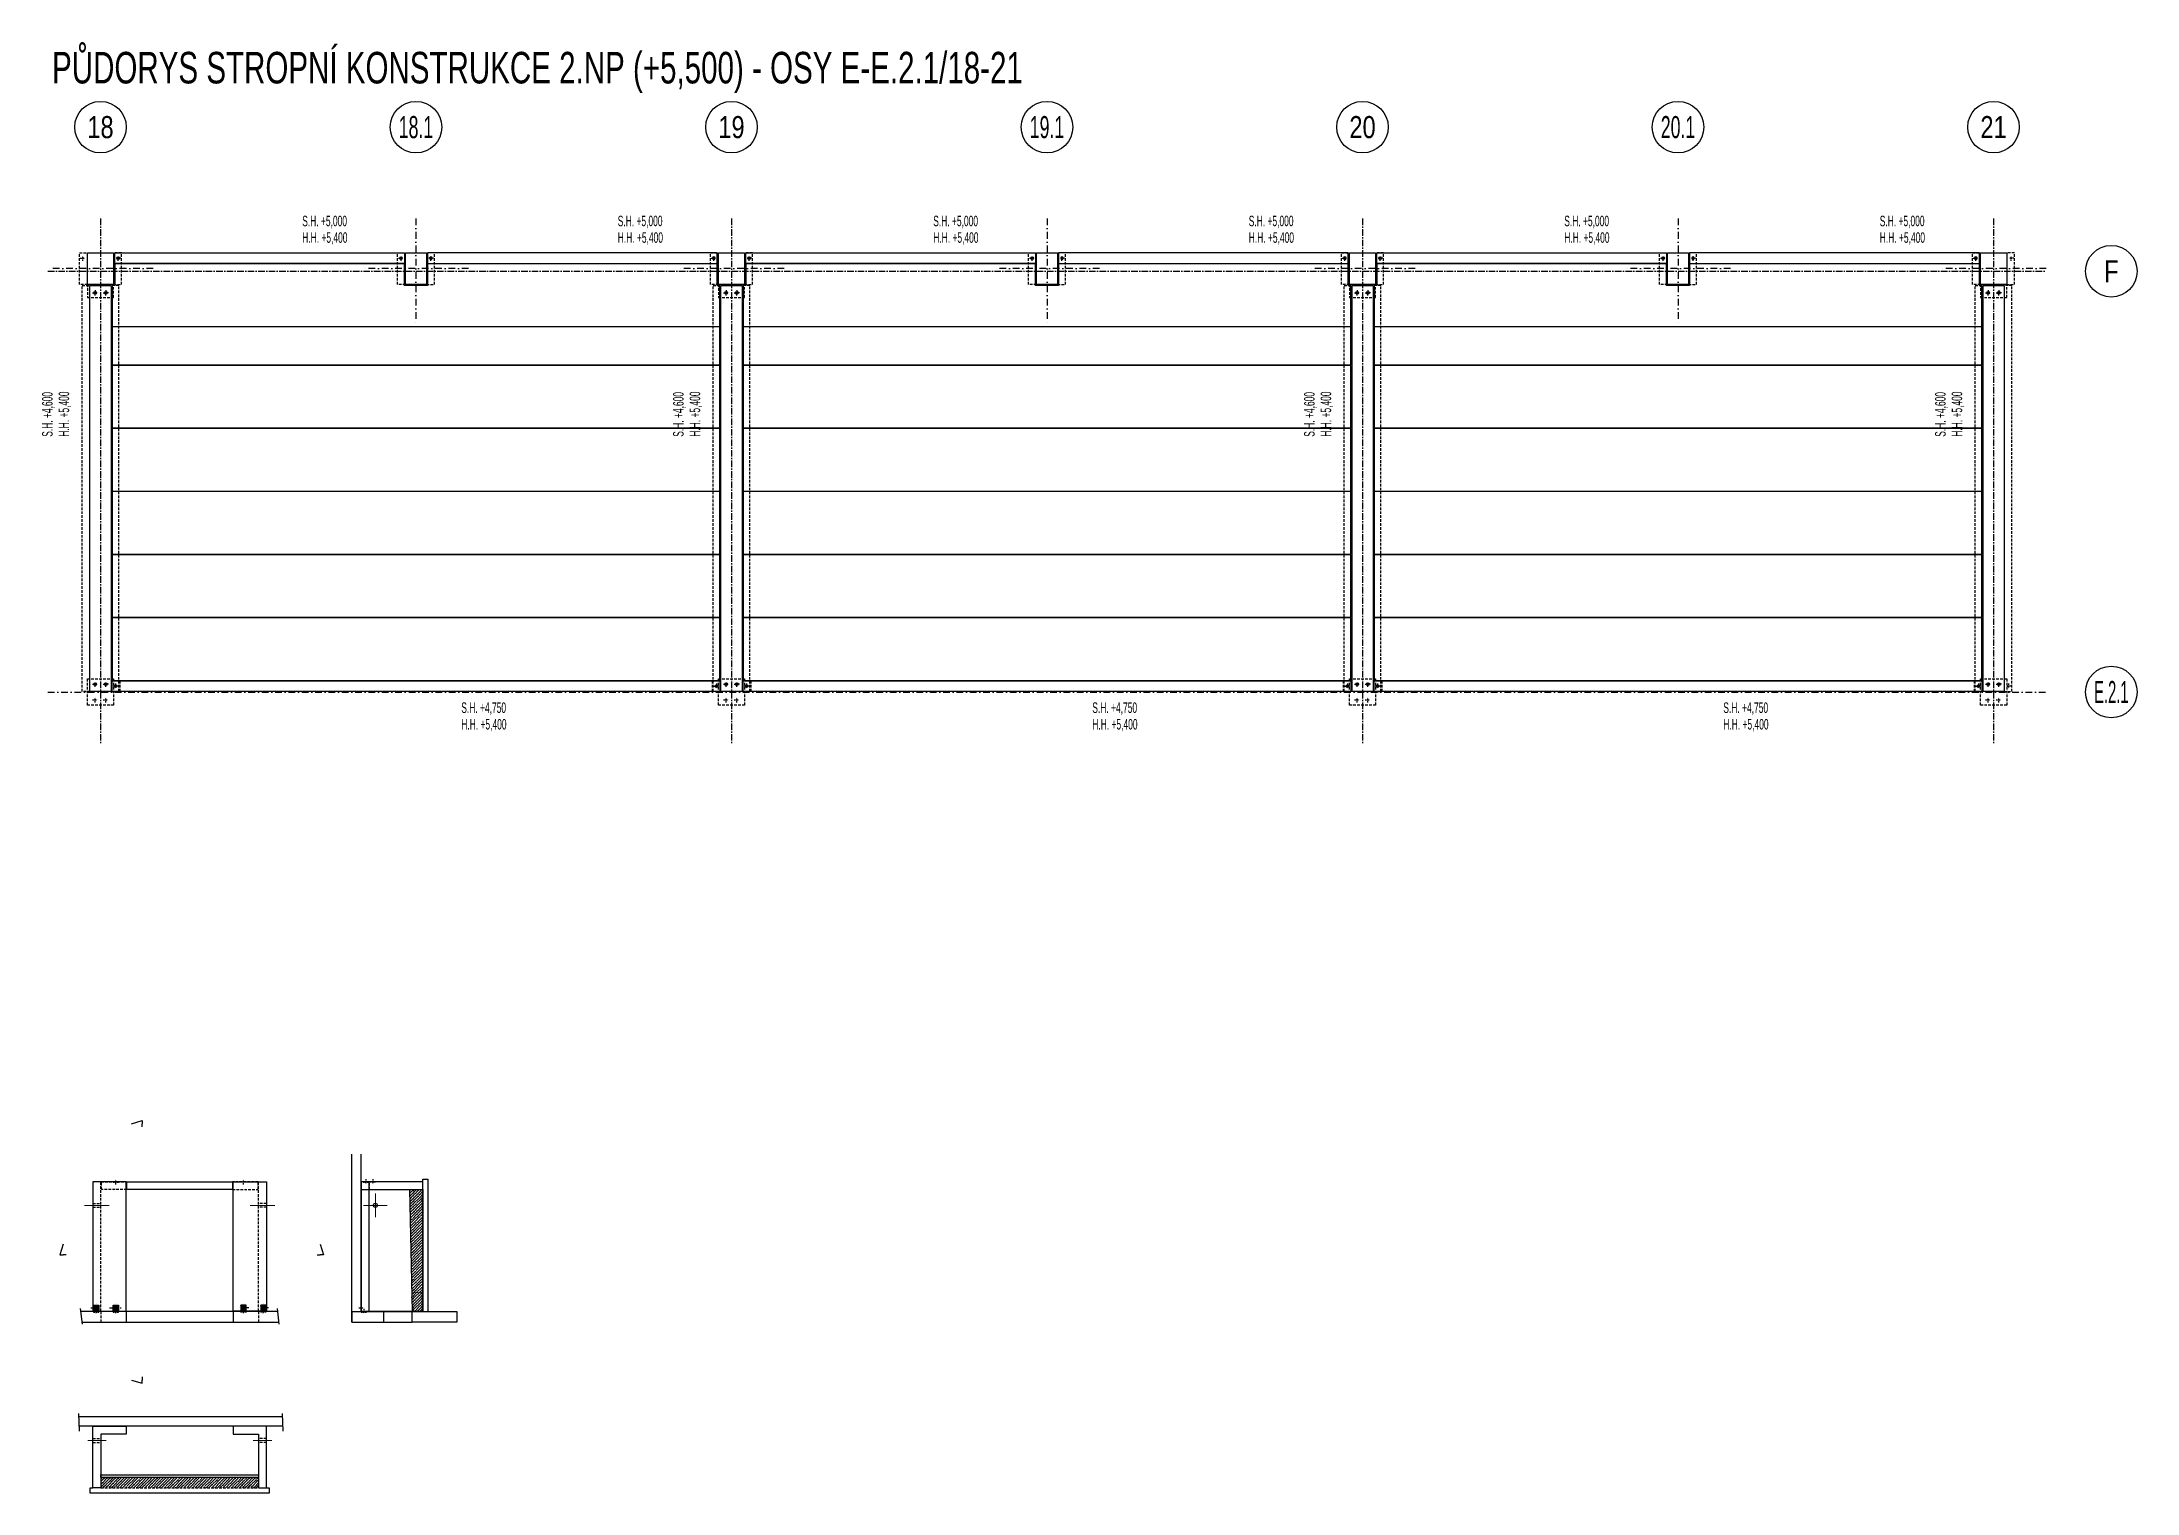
# Model space of a CAD drawing. Header units: millimetres. Extents: x 325046 to 1268204, y 1875583 to 2761998.
# Drawn here: x 1154721 to 1194565, y 2321500 to 2349090 of the extents above; entities that cross this region are included whole.
import ezdxf
from ezdxf.enums import TextEntityAlignment as Align

# ---------------------------------------------------------------- set-up
doc = ezdxf.new("R2010")
doc.units = ezdxf.units.MM
doc.header["$LTSCALE"] = 100
for name, pattern in [('ACAD_ISO10W100', [18.5, 12, -3, 0.5, -3]), ('CENTER', [2, 1.25, -0.25, 0.25, -0.25]), ('DASHDOT', [1, 0.5, -0.25, 0, -0.25]), ('DASHED', [0.75, 0.5, -0.25]), ('ČERCHOVANÁ', [25.4, 12.7, -6.35, 0, -6.35])]:
    doc.linetypes.add(name, pattern=pattern)
for name, color, linetype in [('005', 9, 'Continuous'), ('025', 1, 'Continuous'), ('035', 7, 'Continuous'), ('050', 4, 'Continuous'), ('070', 6, 'Continuous'), ('KOTY', 2, 'Continuous'), ('OSA', 3, 'ČERCHOVANÁ'), ('POPIS', 7, 'Continuous'), ('SLOUP_REZ', 7, 'Continuous')]:
    doc.layers.add(name, color=color, linetype=linetype)
doc.layers.add('Objekty - osy', color=5, linetype='ACAD_ISO10W100', lineweight=20)

msp = doc.modelspace()

# ---------------------------------------------------------------- texts
at = {"layer": 'POPIS', "color": 4, "width": 0.7}
msp.add_text('PŮDORYS STROPNÍ KONSTRUKCE 2.NP (+5,500) - OSY E-E.2.1/18-21', height=600, dxfattribs=at).set_placement((1154914.4, 2348300.3))
at = {"layer": 'POPIS', "color": 6}
for s, width, p in [('18', 0.8, (1155835.2, 2347470)), ('18.1', 0.6, (1161835.2, 2347470)), ('19', 0.8, (1167835.2, 2347470)), ('19.1', 0.6, (1173835.2, 2347470)), ('20', 0.8, (1179835.2, 2347470)), ('20.1', 0.6, (1185835.2, 2347470)), ('21', 0.8, (1191835.2, 2347470)), ('F', 0.8, (1194075.2, 2344730)), ('E.2.1', 0.5, (1194075.2, 2336730))]:
    msp.add_text(s, height=420, dxfattribs=dict(at, width=width)).set_placement(p, align=Align.MIDDLE_CENTER)
at = {"layer": 'POPIS', "width": 0.6}
for s, p in [('S.H. +5,000', (1159671.5, 2345585.5)), ('S.H. +5,000', (1165671.5, 2345585.5)), ('S.H. +5,000', (1171671.5, 2345585.5)), ('S.H. +5,000', (1177671.5, 2345585.5)), ('S.H. +5,000', (1183671.5, 2345585.5)), ('S.H. +5,000', (1189671.5, 2345585.5)), ('H.H. +5,400', (1159671.5, 2345270.1)), ('H.H. +5,400', (1165671.5, 2345270.1)), ('H.H. +5,400', (1171671.5, 2345270.1)), ('H.H. +5,400', (1177671.5, 2345270.1)), ('H.H. +5,400', (1183671.5, 2345270.1)), ('H.H. +5,400', (1189671.5, 2345270.1)), ('S.H. +4,750', (1162696.5, 2336332.1)), ('S.H. +4,750', (1174696.5, 2336332.1)), ('S.H. +4,750', (1186696.5, 2336332.1)), ('H.H. +5,400', (1162696.5, 2336016.7)), ('H.H. +5,400', (1174696.5, 2336016.7)), ('H.H. +5,400', (1186696.5, 2336016.7))]:
    msp.add_text(s, height=200, dxfattribs=at).set_placement(p)
for s, p in [('H.H. +5,400', (1155239.6, 2341582.6)), ('H.H. +5,400', (1167239.6, 2341582.6)), ('H.H. +5,400', (1179239.6, 2341582.6)), ('H.H. +5,400', (1191239.6, 2341582.6)), ('S.H. +4,600', (1154924.2, 2341582.6)), ('S.H. +4,600', (1166924.2, 2341582.6)), ('S.H. +4,600', (1178924.2, 2341582.6)), ('S.H. +4,600', (1190924.2, 2341582.6))]:
    msp.add_text(s, height=200, rotation=90, dxfattribs=at).set_placement(p)

# ---------------------------------------------------------------- blocks, each defined once
blk = doc.blocks.new('ZT24_PU')
at = {"layer": '035', "ltscale": 0.5}
blk.add_lwpolyline([(1200799, -5405487), (1200799, -5405287), (1206309, -5405287), (1206309, -5405487)], close=True, dxfattribs=at)
at = {"layer": '035'}
for centre in [(1200864, -5405387), (1206244, -5405387)]:
    blk.add_circle(centre, 25, dxfattribs=at)
blk = doc.blocks.new('PR34.1_PU')
at = {"layer": '025'}
h = blk.add_hatch(color=256, dxfattribs=at)
h.dxf.hatch_style = 1
h.paths.add_polyline_path([(760824, -5521344, 1), (760804, -5521344, 1)])
at = {"layer": '005', "linetype": 'DASHDOT', "ltscale": 0.5}
for points in [[(760379, -5513864), (760479, -5513864)], [(760429, -5513814), (760429, -5513914)], [(760679, -5513864), (760579, -5513864)], [(760629, -5513814), (760629, -5513914)], [(760379, -5521304), (760479, -5521304)], [(760429, -5521354), (760429, -5521254)], [(760679, -5521304), (760579, -5521304)], [(760629, -5521354), (760629, -5521254)], [(760864, -5521344), (760764, -5521344)], [(760814, -5521294), (760814, -5521394)]]:
    blk.add_lwpolyline(points, dxfattribs=at)
at = {"layer": '025'}
blk.add_circle((760814, -5521344), 10, dxfattribs=at)
at = {"layer": '035', "linetype": 'DASHED'}
for points in [[(760329, -5521444), (760179, -5521444), (760179, -5513724), (760329, -5513724), (760329, -5513724), (760329, -5513724)], [(760729, -5521444), (760879, -5521444), (760879, -5513724), (760729, -5513724), (760729, -5513724), (760729, -5513724)]]:
    blk.add_lwpolyline(points, dxfattribs=at)
at = {"layer": '035'}
blk.add_lwpolyline([(760729, -5521444), (760329, -5521444), (760329, -5513724), (760729, -5513724)], close=True, dxfattribs=at)
for centre in [(760429, -5513864), (760629, -5513864), (760429, -5521304), (760629, -5521304)]:
    blk.add_circle(centre, 25, dxfattribs=at)
blk = doc.blocks.new('PR34.2_PU')
at = {"layer": '025'}
h = blk.add_hatch(color=256, dxfattribs=at)
h.dxf.hatch_style = 1
h.paths.add_polyline_path([(775254, -5536344, 1), (775234, -5536344, 1)])
h = blk.add_hatch(color=256, dxfattribs=at)
h.dxf.hatch_style = 1
h.paths.add_polyline_path([(775824, -5536344, 1), (775804, -5536344, 1)])
at = {"layer": '005', "linetype": 'DASHDOT', "ltscale": 0.5}
for points in [[(775379, -5528864), (775479, -5528864)], [(775429, -5528814), (775429, -5528914)], [(775679, -5528864), (775579, -5528864)], [(775629, -5528814), (775629, -5528914)], [(775244, -5536294), (775244, -5536394)], [(775379, -5536304), (775479, -5536304)], [(775429, -5536354), (775429, -5536254)], [(775679, -5536304), (775579, -5536304)], [(775629, -5536354), (775629, -5536254)], [(775814, -5536294), (775814, -5536394)], [(775194, -5536344), (775294, -5536344)], [(775864, -5536344), (775764, -5536344)]]:
    blk.add_lwpolyline(points, dxfattribs=at)
at = {"layer": '025'}
for centre in [(775244, -5536344), (775814, -5536344)]:
    blk.add_circle(centre, 10, dxfattribs=at)
at = {"layer": '035', "linetype": 'DASHED'}
for points in [[(775329, -5536444), (775179, -5536444), (775179, -5528724), (775329, -5528724), (775329, -5528724), (775329, -5528724)], [(775729, -5536444), (775879, -5536444), (775879, -5528724), (775729, -5528724), (775729, -5528724), (775729, -5528724)]]:
    blk.add_lwpolyline(points, dxfattribs=at)
at = {"layer": '035'}
blk.add_lwpolyline([(775729, -5536444), (775329, -5536444), (775329, -5528724), (775729, -5528724)], close=True, dxfattribs=at)
for centre in [(775429, -5528864), (775629, -5528864), (775429, -5536304), (775629, -5536304)]:
    blk.add_circle(centre, 25, dxfattribs=at)
blk = doc.blocks.new('ZT20_PU')
at = {"layer": '035', "ltscale": 0.5}
blk.add_lwpolyline([(760749, -5538444), (760749, -5538244), (772309, -5538244), (772309, -5538444)], close=True, dxfattribs=at)
at = {"layer": '035', "linetype": 'DASHED'}
for points in [[(760899, -5538244), (760899, -5538444)], [(772159, -5538244), (772159, -5538444)]]:
    blk.add_lwpolyline(points, dxfattribs=at)
at = {"layer": '035'}
for centre in [(760814, -5538344), (772244, -5538344)]:
    blk.add_circle(centre, 25, dxfattribs=at)

# ---------------------------------------------------------------- hatches: boundary and pattern name
at = {"layer": '005'}
h = msp.add_hatch(dxfattribs=at)
h.set_pattern_fill('ANSI35', color=256, scale=300, style=0)
h.set_pattern_definition([(45, (1468104.26, 6976087.45), (-53.0330086, 53.0330086), []), (45, (1468157.29, 6976087.45), (-53.0330086, 53.0330086), [93.75, -18.75, 0, -18.75])])
h.paths.add_polyline_path([(1161792.9, 2325060.6), (1161761.6, 2325060.6), (1161762.9, 2324950.6), (1161792.9, 2324950.6)])
h.paths.add_polyline_path([(1161932.9, 2325060.6), (1161792.9, 2325060.6), (1161792.9, 2324950.6), (1161932.9, 2324950.6)])
h.paths.add_polyline_path([(1161962.9, 2325060.6), (1161932.9, 2325060.6), (1161932.9, 2324950.6), (1161962.9, 2324950.6)])
h.paths.add_polyline_path([(1161962.9, 2325160.6), (1161932.9, 2325160.6), (1161932.9, 2325060.6), (1161962.9, 2325060.6)])
h.paths.add_polyline_path([(1161932.9, 2325160.6), (1161792.9, 2325160.6), (1161792.9, 2325060.6), (1161932.9, 2325060.6)])
h.paths.add_polyline_path([(1161792.9, 2325160.6), (1161759.4, 2325160.6), (1161761.6, 2325060.6), (1161792.9, 2325060.6)])
h.paths.add_polyline_path([(1161932.9, 2325410.6), (1161792.9, 2325410.6), (1161792.9, 2325160.6), (1161932.9, 2325160.6)], flags=17)
h.paths.add_polyline_path([(1161962.9, 2327145.6), (1161932.9, 2327145.6), (1161932.9, 2326855.6), (1161792.9, 2326855.6), (1161792.9, 2327145.6), (1161715.7, 2327145.6), (1161759.4, 2325160.6), (1161792.9, 2325160.6), (1161792.9, 2325410.6), (1161932.9, 2325410.6), (1161932.9, 2325160.6), (1161962.9, 2325160.6)])
h.paths.add_polyline_path([(1161932.9, 2327145.6), (1161792.9, 2327145.6), (1161792.9, 2326855.6), (1161932.9, 2326855.6)], flags=17)
h.paths.add_polyline_path([(1161792.9, 2327270.4), (1161712.9, 2327270.4), (1161715.7, 2327145.6), (1161792.9, 2327145.6)])
h.paths.add_polyline_path([(1161932.9, 2327270.4), (1161792.9, 2327270.4), (1161792.9, 2327145.6), (1161932.9, 2327145.6)])
h.paths.add_polyline_path([(1161962.9, 2327270.4), (1161932.9, 2327195.6), (1161932.9, 2327145.6), (1161962.9, 2327145.6)])
h = msp.add_hatch(dxfattribs=at)
h.set_pattern_fill('ANSI31', color=256, scale=150, style=0)
h.set_pattern_definition([(45, (1817995.326, 6213675.34), (-13.25825215, 13.25825215), [])])
h.paths.add_polyline_path([(1155701.5, 2324970.2), (1155701.5, 2325070.2), (1155801.5, 2325070.2), (1155801.5, 2324970.2)])
h = msp.add_hatch(dxfattribs=at)
h.set_pattern_fill('ANSI31', color=256, scale=150, style=0)
h.set_pattern_definition([(45, (1818370.326, 6213675.34), (-13.25825215, 13.25825215), [])])
h.paths.add_polyline_path([(1156076.5, 2324970.2), (1156076.5, 2325070.2), (1156176.5, 2325070.2), (1156176.5, 2324970.2)])
h = msp.add_hatch(dxfattribs=at)
h.set_pattern_fill('ANSI31', color=256, scale=150, style=0)
h.set_pattern_definition([(45, (1818330.326, 6213675.34), (-13.25825215, 13.25825215), [])])
h.paths.add_polyline_path([(1158606.5, 2324970.2), (1158606.5, 2325070.2), (1158506.5, 2325070.2), (1158506.5, 2324970.2)])
h = msp.add_hatch(dxfattribs=at)
h.set_pattern_fill('ANSI31', color=256, scale=150, style=0)
h.set_pattern_definition([(45, (1818705.326, 6213675.34), (-13.25825215, 13.25825215), [])])
h.paths.add_polyline_path([(1158981.5, 2324970.2), (1158981.5, 2325070.2), (1158881.5, 2325070.2), (1158881.5, 2324970.2)])
h = msp.add_hatch(dxfattribs=at)
h.set_pattern_fill('ANSI35', color=256, scale=300, angle=360, style=0)
h.set_pattern_definition([(45, (-567150.56, 7303370.25), (-53.0330086, 53.0330086), []), (45, (-567097.53, 7303370.25), (-53.0330086, 53.0330086), [93.75, -18.75, 0, -18.75])])
h.paths.add_polyline_path([(1155843.3, 2321799.8), (1158843.3, 2321799.8), (1158843.3, 2321599.8), (1155843.3, 2321599.8)])
at = {"layer": '025'}
h = msp.add_hatch(color=256, dxfattribs=at)
h.dxf.hatch_style = 1
edge = h.paths.add_edge_path()
edge.add_arc((1155500.2, 2344980), 10, 0, 360)
h = msp.add_hatch(color=256, dxfattribs=at)
h.dxf.hatch_style = 1
edge = h.paths.add_edge_path()
edge.add_arc((1156170.2, 2344980), 10, 0, 360)
h = msp.add_hatch(color=256, dxfattribs=at)
h.dxf.hatch_style = 1
edge = h.paths.add_edge_path()
edge.add_arc((1161550.2, 2344980), 10, 0, 360)
h = msp.add_hatch(color=256, dxfattribs=at)
h.dxf.hatch_style = 1
edge = h.paths.add_edge_path()
edge.add_arc((1162120.2, 2344980), 10, 0, 360)
h = msp.add_hatch(color=256, dxfattribs=at)
h.dxf.hatch_style = 1
edge = h.paths.add_edge_path()
edge.add_arc((1167500.2, 2344980), 10, 0, 360)
h = msp.add_hatch(color=256, dxfattribs=at)
h.dxf.hatch_style = 1
edge = h.paths.add_edge_path()
edge.add_arc((1168170.2, 2344980), 10, 0, 360)
h = msp.add_hatch(color=256, dxfattribs=at)
h.dxf.hatch_style = 1
edge = h.paths.add_edge_path()
edge.add_arc((1173550.2, 2344980), 10, 0, 360)
h = msp.add_hatch(color=256, dxfattribs=at)
h.dxf.hatch_style = 1
edge = h.paths.add_edge_path()
edge.add_arc((1174120.2, 2344980), 10, 0, 360)
h = msp.add_hatch(color=256, dxfattribs=at)
h.dxf.hatch_style = 1
edge = h.paths.add_edge_path()
edge.add_arc((1179500.2, 2344980), 10, 0, 360)
h = msp.add_hatch(color=256, dxfattribs=at)
h.dxf.hatch_style = 1
edge = h.paths.add_edge_path()
edge.add_arc((1180170.2, 2344980), 10, 0, 360)
h = msp.add_hatch(color=256, dxfattribs=at)
h.dxf.hatch_style = 1
edge = h.paths.add_edge_path()
edge.add_arc((1185550.2, 2344980), 10, 0, 360)
h = msp.add_hatch(color=256, dxfattribs=at)
h.dxf.hatch_style = 1
edge = h.paths.add_edge_path()
edge.add_arc((1186120.2, 2344980), 10, 0, 360)
h = msp.add_hatch(color=256, dxfattribs=at)
h.dxf.hatch_style = 1
edge = h.paths.add_edge_path()
edge.add_arc((1191500.2, 2344980), 10, 0, 360)
h = msp.add_hatch(color=256, dxfattribs=at)
h.dxf.hatch_style = 1
edge = h.paths.add_edge_path()
edge.add_arc((1192170.2, 2344980), 10, 0, 360)
h = msp.add_hatch(color=256, dxfattribs=at)
h.dxf.hatch_style = 1
edge = h.paths.add_edge_path()
edge.add_arc((1155735.2, 2344320), 10, 0, 360)
h = msp.add_hatch(color=256, dxfattribs=at)
h.dxf.hatch_style = 1
edge = h.paths.add_edge_path()
edge.add_arc((1155935.2, 2344320), 10, 0, 360)
h = msp.add_hatch(color=256, dxfattribs=at)
h.dxf.hatch_style = 1
edge = h.paths.add_edge_path()
edge.add_arc((1167735.2, 2344320), 10, 0, 360)
h = msp.add_hatch(color=256, dxfattribs=at)
h.dxf.hatch_style = 1
edge = h.paths.add_edge_path()
edge.add_arc((1167935.2, 2344320), 10, 0, 360)
h = msp.add_hatch(color=256, dxfattribs=at)
h.dxf.hatch_style = 1
edge = h.paths.add_edge_path()
edge.add_arc((1179735.2, 2344320), 10, 0, 360)
h = msp.add_hatch(color=256, dxfattribs=at)
h.dxf.hatch_style = 1
edge = h.paths.add_edge_path()
edge.add_arc((1179935.2, 2344320), 10, 0, 360)
h = msp.add_hatch(color=256, dxfattribs=at)
h.dxf.hatch_style = 1
edge = h.paths.add_edge_path()
edge.add_arc((1191735.2, 2344320), 10, 0, 360)
h = msp.add_hatch(color=256, dxfattribs=at)
h.dxf.hatch_style = 1
edge = h.paths.add_edge_path()
edge.add_arc((1191935.2, 2344320), 10, 0, 360)
h = msp.add_hatch(color=256, dxfattribs=at)
h.dxf.hatch_style = 1
edge = h.paths.add_edge_path()
edge.add_arc((1155735.2, 2336880), 10, 0, 360)
h = msp.add_hatch(color=256, dxfattribs=at)
h.dxf.hatch_style = 1
edge = h.paths.add_edge_path()
edge.add_arc((1155935.2, 2336880), 10, 0, 360)
h = msp.add_hatch(color=256, dxfattribs=at)
h.dxf.hatch_style = 1
edge = h.paths.add_edge_path()
edge.add_arc((1167735.2, 2336880), 10, 0, 360)
h = msp.add_hatch(color=256, dxfattribs=at)
h.dxf.hatch_style = 1
edge = h.paths.add_edge_path()
edge.add_arc((1167935.2, 2336880), 10, 0, 360)
h = msp.add_hatch(color=256, dxfattribs=at)
h.dxf.hatch_style = 1
edge = h.paths.add_edge_path()
edge.add_arc((1179735.2, 2336880), 10, 0, 360)
h = msp.add_hatch(color=256, dxfattribs=at)
h.dxf.hatch_style = 1
edge = h.paths.add_edge_path()
edge.add_arc((1179935.2, 2336880), 10, 0, 360)
h = msp.add_hatch(color=256, dxfattribs=at)
h.dxf.hatch_style = 1
edge = h.paths.add_edge_path()
edge.add_arc((1191735.2, 2336880), 10, 0, 360)
h = msp.add_hatch(color=256, dxfattribs=at)
h.dxf.hatch_style = 1
edge = h.paths.add_edge_path()
edge.add_arc((1191935.2, 2336880), 10, 0, 360)
h = msp.add_hatch(color=256, dxfattribs=at)
h.dxf.hatch_style = 1
edge = h.paths.add_edge_path()
edge.add_arc((1155735.2, 2336580), 10, 0, 360)
h = msp.add_hatch(color=256, dxfattribs=at)
h.dxf.hatch_style = 1
edge = h.paths.add_edge_path()
edge.add_arc((1155935.2, 2336580), 10, 0, 360)
h = msp.add_hatch(color=256, dxfattribs=at)
h.dxf.hatch_style = 1
edge = h.paths.add_edge_path()
edge.add_arc((1167735.2, 2336580), 10, 0, 360)
h = msp.add_hatch(color=256, dxfattribs=at)
h.dxf.hatch_style = 1
edge = h.paths.add_edge_path()
edge.add_arc((1167935.2, 2336580), 10, 0, 360)
h = msp.add_hatch(color=256, dxfattribs=at)
h.dxf.hatch_style = 1
edge = h.paths.add_edge_path()
edge.add_arc((1179735.2, 2336580), 10, 0, 360)
h = msp.add_hatch(color=256, dxfattribs=at)
h.dxf.hatch_style = 1
edge = h.paths.add_edge_path()
edge.add_arc((1179935.2, 2336580), 10, 0, 360)
h = msp.add_hatch(color=256, dxfattribs=at)
h.dxf.hatch_style = 1
edge = h.paths.add_edge_path()
edge.add_arc((1191735.2, 2336580), 10, 0, 360)
h = msp.add_hatch(color=256, dxfattribs=at)
h.dxf.hatch_style = 1
edge = h.paths.add_edge_path()
edge.add_arc((1191935.2, 2336580), 10, 0, 360)

# ---------------------------------------------------------------- linework, layer by layer
at = {"linetype": 'DASHED'}
for points in [[(1155691.5, 2327007.9), (1155841.5, 2327007.9)], [(1155691.5, 2326932.9), (1155841.5, 2326932.9)], [(1158991.5, 2327007.9), (1158841.5, 2327007.9)], [(1158991.5, 2326932.9), (1158841.5, 2326932.9)], [(1155691.5, 2322537.3), (1155841.5, 2322537.3)], [(1158991.5, 2322537.3), (1158841.5, 2322537.3)], [(1155691.5, 2322462.3), (1155841.5, 2322462.3)], [(1158991.5, 2322462.3), (1158841.5, 2322462.3)]]:
    msp.add_lwpolyline(points, dxfattribs=at)
msp.add_lwpolyline([(1155841.5, 2321799.8), (1155841.5, 2321849.8), (1158841.5, 2321849.8), (1158841.5, 2321799.8)])
at = {"layer": '005', "linetype": 'DASHDOT', "ltscale": 0.5}
for points in [[(1155450.2, 2344980), (1155550.2, 2344980)], [(1155500.2, 2344930), (1155500.2, 2345030)], [(1156220.2, 2344980), (1156120.2, 2344980)], [(1156170.2, 2344930), (1156170.2, 2345030)], [(1161500.2, 2344980), (1161600.2, 2344980)], [(1161550.2, 2344930), (1161550.2, 2345030)], [(1162170.2, 2344980), (1162070.2, 2344980)], [(1162120.2, 2344930), (1162120.2, 2345030)], [(1167450.2, 2344980), (1167550.2, 2344980)], [(1167500.2, 2344930), (1167500.2, 2345030)], [(1168220.2, 2344980), (1168120.2, 2344980)], [(1168170.2, 2344930), (1168170.2, 2345030)], [(1173500.2, 2344980), (1173600.2, 2344980)], [(1173550.2, 2344930), (1173550.2, 2345030)], [(1174170.2, 2344980), (1174070.2, 2344980)], [(1174120.2, 2344930), (1174120.2, 2345030)], [(1179450.2, 2344980), (1179550.2, 2344980)], [(1179500.2, 2344930), (1179500.2, 2345030)], [(1180220.2, 2344980), (1180120.2, 2344980)], [(1180170.2, 2344930), (1180170.2, 2345030)], [(1185500.2, 2344980), (1185600.2, 2344980)], [(1185550.2, 2344930), (1185550.2, 2345030)], [(1186170.2, 2344980), (1186070.2, 2344980)], [(1186120.2, 2344930), (1186120.2, 2345030)], [(1191450.2, 2344980), (1191550.2, 2344980)], [(1191500.2, 2344930), (1191500.2, 2345030)], [(1192220.2, 2344980), (1192120.2, 2344980)], [(1192170.2, 2344930), (1192170.2, 2345030)], [(1155685.2, 2344320), (1155785.2, 2344320)], [(1155735.2, 2344270), (1155735.2, 2344370)], [(1155885.2, 2344320), (1155985.2, 2344320)], [(1155935.2, 2344270), (1155935.2, 2344370)], [(1167685.2, 2344320), (1167785.2, 2344320)], [(1167735.2, 2344270), (1167735.2, 2344370)], [(1167885.2, 2344320), (1167985.2, 2344320)], [(1167935.2, 2344270), (1167935.2, 2344370)], [(1179685.2, 2344320), (1179785.2, 2344320)], [(1179735.2, 2344270), (1179735.2, 2344370)], [(1179885.2, 2344320), (1179985.2, 2344320)], [(1179935.2, 2344270), (1179935.2, 2344370)], [(1191685.2, 2344320), (1191785.2, 2344320)], [(1191735.2, 2344270), (1191735.2, 2344370)], [(1191885.2, 2344320), (1191985.2, 2344320)], [(1191935.2, 2344270), (1191935.2, 2344370)], [(1155685.2, 2336880), (1155785.2, 2336880)], [(1155735.2, 2336830), (1155735.2, 2336930)], [(1155885.2, 2336880), (1155985.2, 2336880)], [(1155935.2, 2336830), (1155935.2, 2336930)], [(1167685.2, 2336880), (1167785.2, 2336880)], [(1167735.2, 2336830), (1167735.2, 2336930)], [(1167885.2, 2336880), (1167985.2, 2336880)], [(1167935.2, 2336830), (1167935.2, 2336930)], [(1179685.2, 2336880), (1179785.2, 2336880)], [(1179735.2, 2336830), (1179735.2, 2336930)], [(1179885.2, 2336880), (1179985.2, 2336880)], [(1179935.2, 2336830), (1179935.2, 2336930)], [(1191685.2, 2336880), (1191785.2, 2336880)], [(1191735.2, 2336830), (1191735.2, 2336930)], [(1191885.2, 2336880), (1191985.2, 2336880)], [(1191935.2, 2336830), (1191935.2, 2336930)], [(1155685.2, 2336580), (1155785.2, 2336580)], [(1155735.2, 2336530), (1155735.2, 2336630)], [(1155885.2, 2336580), (1155985.2, 2336580)], [(1155935.2, 2336530), (1155935.2, 2336630)], [(1167685.2, 2336580), (1167785.2, 2336580)], [(1167735.2, 2336530), (1167735.2, 2336630)], [(1167885.2, 2336580), (1167985.2, 2336580)], [(1167935.2, 2336530), (1167935.2, 2336630)], [(1179685.2, 2336580), (1179785.2, 2336580)], [(1179735.2, 2336530), (1179735.2, 2336630)], [(1179885.2, 2336580), (1179985.2, 2336580)], [(1179935.2, 2336530), (1179935.2, 2336630)], [(1191685.2, 2336580), (1191785.2, 2336580)], [(1191735.2, 2336530), (1191735.2, 2336630)], [(1191885.2, 2336580), (1191985.2, 2336580)], [(1191935.2, 2336530), (1191935.2, 2336630)], [(1156126.5, 2327366.4), (1156126.5, 2327466.4)], [(1158556.5, 2327366.4), (1158556.5, 2327466.4)], [(1160882.9, 2327466.4), (1160882.9, 2327366.4)], [(1161012.9, 2327466.4), (1161012.9, 2327366.4)], [(1160746.9, 2325020.6), (1160846.9, 2325020.6)], [(1160842.9, 2325000.6), (1160842.9, 2324900.6)]]:
    msp.add_lwpolyline(points, dxfattribs=at)
at = {"layer": '005'}
for points in [[(1156105.2, 2344870), (1156105.2, 2344460), (1156055.2, 2344460), (1156055.2, 2343680), (1167615.2, 2343680), (1167615.2, 2344460), (1167565.2, 2344460), (1167565.2, 2344870), (1162055.2, 2344870), (1162055.2, 2344460), (1161615.2, 2344460), (1161615.2, 2344870)], [(1168105.2, 2344870), (1168105.2, 2344460), (1168055.2, 2344460), (1168055.2, 2343680), (1179615.2, 2343680), (1179615.2, 2344460), (1179565.2, 2344460), (1179565.2, 2344870), (1174055.2, 2344870), (1174055.2, 2344460), (1173615.2, 2344460), (1173615.2, 2344870)], [(1180105.2, 2344870), (1180105.2, 2344460), (1180055.2, 2344460), (1180055.2, 2343680), (1191615.2, 2343680), (1191615.2, 2344460), (1191565.2, 2344460), (1191565.2, 2344870), (1186055.2, 2344870), (1186055.2, 2344460), (1185615.2, 2344460), (1185615.2, 2344870)], [(1156055.2, 2343670), (1156055.2, 2342950), (1167615.2, 2342950), (1167615.2, 2343670)], [(1168055.2, 2343670), (1168055.2, 2342950), (1179615.2, 2342950), (1179615.2, 2343670)], [(1180055.2, 2343670), (1180055.2, 2342950), (1191615.2, 2342950), (1191615.2, 2343670)], [(1156055.2, 2342940), (1156055.2, 2341750), (1167615.2, 2341750), (1167615.2, 2342940)], [(1168055.2, 2342940), (1168055.2, 2341750), (1179615.2, 2341750), (1179615.2, 2342940)], [(1180055.2, 2342940), (1180055.2, 2341750), (1191615.2, 2341750), (1191615.2, 2342940)], [(1156055.2, 2341740), (1156055.2, 2340550), (1167615.2, 2340550), (1167615.2, 2341740)], [(1168055.2, 2341740), (1168055.2, 2340550), (1179615.2, 2340550), (1179615.2, 2341740)], [(1180055.2, 2341740), (1180055.2, 2340550), (1191615.2, 2340550), (1191615.2, 2341740)], [(1156055.2, 2340540), (1156055.2, 2339350), (1167615.2, 2339350), (1167615.2, 2340540)], [(1168055.2, 2340540), (1168055.2, 2339350), (1179615.2, 2339350), (1179615.2, 2340540)], [(1180055.2, 2340540), (1180055.2, 2339350), (1191615.2, 2339350), (1191615.2, 2340540)], [(1156055.2, 2339340), (1156055.2, 2338150), (1167615.2, 2338150), (1167615.2, 2339340)], [(1168055.2, 2339340), (1168055.2, 2338150), (1179615.2, 2338150), (1179615.2, 2339340)], [(1180055.2, 2339340), (1180055.2, 2338150), (1191615.2, 2338150), (1191615.2, 2339340)], [(1156055.2, 2338140), (1156055.2, 2336950), (1167615.2, 2336950), (1167615.2, 2338140)], [(1168055.2, 2338140), (1168055.2, 2336950), (1179615.2, 2336950), (1179615.2, 2338140)], [(1180055.2, 2338140), (1180055.2, 2336950), (1191615.2, 2336950), (1191615.2, 2338140)]]:
    msp.add_lwpolyline(points, close=True, dxfattribs=at)
for points in [[(1160612.9, 2324950.6), (1160612.9, 2327945.7)], [(1160792.9, 2324950.6), (1160792.9, 2327945.7)], [(1161962.9, 2327420.4), (1161962.9, 2327470.4), (1162062.9, 2327470.4), (1162062.9, 2324950.6)], [(1155450.8, 2325007.4), (1155483.9, 2324709)], [(1159194.8, 2325007.4), (1159227.9, 2324709)], [(1155436.4, 2322675.1), (1155423.7, 2323010.5)], [(1159298.8, 2322949.8), (1155426.3, 2322949.8)], [(1159308.9, 2322675.1), (1159296.2, 2323010.5)], [(1159305.7, 2322769.8), (1155434.4, 2322769.8)], [(1158991.5, 2321599.8), (1159041.5, 2321599.8), (1159041.5, 2321499.8), (1155641.5, 2321499.8), (1155641.5, 2321599.8), (1155691.5, 2321599.8)]]:
    msp.add_lwpolyline(points, dxfattribs=at)
at = {"layer": '005', "const_width": 8}
for points in [[(1161932.9, 2327270.4), (1161932.9, 2326870.4), (1161792.9, 2326870.4), (1161792.9, 2327270.4)], [(1161932.9, 2324950.6), (1161932.9, 2325310.6), (1161792.9, 2325310.6), (1161792.9, 2324950.6)], [(1155841.5, 2321629.8), (1156141.5, 2321629.8), (1156141.5, 2321769.8), (1155841.5, 2321769.8)], [(1158841.5, 2321629.8), (1158541.5, 2321629.8), (1158541.5, 2321769.8), (1158841.5, 2321769.8)]]:
    msp.add_lwpolyline(points, dxfattribs=at)
at = {"layer": '005', "linetype": 'DASHDOT'}
for points in [[(1155651.5, 2325020.2), (1155851.5, 2325020.2)], [(1155751.5, 2324920.2), (1155751.5, 2325120.2)], [(1156006.5, 2325020.2), (1156226.5, 2325020.2)], [(1156126.5, 2324920.2), (1156126.5, 2325120.2)], [(1158656.5, 2325020.2), (1158456.5, 2325020.2)], [(1158556.5, 2324920.2), (1158556.5, 2325120.2)], [(1159031.5, 2325020.2), (1158831.5, 2325020.2)], [(1158931.5, 2324920.2), (1158931.5, 2325120.2)]]:
    msp.add_lwpolyline(points, dxfattribs=at)
at = {"layer": '025', "linetype": 'DASHED', "ltscale": 0.5}
for points in [[(1156076.5, 2327420.4), (1156076.5, 2327412.4), (1156176.5, 2327412.4), (1156176.5, 2327420.4)], [(1158606.5, 2327420.4), (1158606.5, 2327412.4), (1158506.5, 2327412.4), (1158506.5, 2327420.4)], [(1160932.9, 2327412.4), (1160932.9, 2327420.4), (1160832.9, 2327420.4), (1160832.9, 2327412.4)], [(1160962.9, 2327412.4), (1160962.9, 2327420.4), (1161062.9, 2327420.4), (1161062.9, 2327412.4)], [(1155701.5, 2324950.2), (1155701.5, 2324942.2), (1155801.5, 2324942.2), (1155801.5, 2324950.2)], [(1156076.5, 2324950.2), (1156076.5, 2324942.2), (1156176.5, 2324942.2), (1156176.5, 2324950.2)], [(1158606.5, 2324950.2), (1158606.5, 2324942.2), (1158506.5, 2324942.2), (1158506.5, 2324950.2)], [(1158981.5, 2324950.2), (1158981.5, 2324942.2), (1158881.5, 2324942.2), (1158881.5, 2324950.2)], [(1160800.9, 2325070.6), (1160792.9, 2325070.6), (1160792.9, 2324970.6), (1160800.9, 2324970.6)], [(1160892.9, 2324942.6), (1160892.9, 2324950.6), (1160792.9, 2324950.6), (1160792.9, 2324942.6)]]:
    msp.add_lwpolyline(points, close=True, dxfattribs=at)
at = {"layer": '025'}
for points in [[(1155701.5, 2324970.2), (1155701.5, 2325070.2), (1155801.5, 2325070.2), (1155801.5, 2324970.2)], [(1156076.5, 2324970.2), (1156076.5, 2325070.2), (1156176.5, 2325070.2), (1156176.5, 2324970.2)], [(1158606.5, 2324970.2), (1158606.5, 2325070.2), (1158506.5, 2325070.2), (1158506.5, 2324970.2)], [(1158981.5, 2324970.2), (1158981.5, 2325070.2), (1158881.5, 2325070.2), (1158881.5, 2324970.2)]]:
    msp.add_lwpolyline(points, close=True, dxfattribs=at)
for centre in [(1155500.2, 2344980), (1156170.2, 2344980), (1161550.2, 2344980), (1162120.2, 2344980), (1167500.2, 2344980), (1168170.2, 2344980), (1173550.2, 2344980), (1174120.2, 2344980), (1179500.2, 2344980), (1180170.2, 2344980), (1185550.2, 2344980), (1186120.2, 2344980), (1191500.2, 2344980), (1192170.2, 2344980), (1155735.2, 2344320), (1155935.2, 2344320), (1167735.2, 2344320), (1167935.2, 2344320), (1179735.2, 2344320), (1179935.2, 2344320), (1191735.2, 2344320), (1191935.2, 2344320), (1155735.2, 2336880), (1155935.2, 2336880), (1167735.2, 2336880), (1167935.2, 2336880), (1179735.2, 2336880), (1179935.2, 2336880), (1191735.2, 2336880), (1191935.2, 2336880), (1155735.2, 2336580), (1155935.2, 2336580), (1167735.2, 2336580), (1167935.2, 2336580), (1179735.2, 2336580), (1179935.2, 2336580), (1191735.2, 2336580), (1191935.2, 2336580)]:
    msp.add_circle(centre, 10, dxfattribs=at)
at = {"layer": '035'}
msp.add_lwpolyline([(1160792.9, 2327420.4), (1160792.9, 2324960.6), (1160942.9, 2324960.6), (1160942.9, 2327420.4)], close=True, dxfattribs=at)
for points in [[(1160942.9, 2324960.6), (1160942.9, 2324960.6), (1161962.9, 2324960.6), (1161962.9, 2327420.4), (1160932.9, 2327420.4), (1160932.9, 2327420.4)], [(1161712.9, 2327270.4), (1161762.9, 2324950.6)], [(1161962.9, 2327270.4), (1161962.9, 2324950.6)], [(1159199.1, 2324950.2), (1155455.1, 2324950.2)], [(1156326.5, 2324950.2), (1156326.5, 2324750.2)], [(1158356.5, 2324950.2), (1158356.5, 2324750.2)], [(1160612.9, 2324750.6), (1160612.9, 2324750.6), (1160612.9, 2324950.6), (1160612.9, 2324950.6), (1160612.9, 2324950.6), (1161762.9, 2324950.6)], [(1160612.9, 2324950.6), (1160612.9, 2324750.6), (1161762.9, 2324750.6)], [(1161222.9, 2324750.6), (1161222.9, 2324950.6)], [(1155480, 2324750.2), (1159223.3, 2324750.2)], [(1155841.5, 2321799.8), (1158841.5, 2321799.8)]]:
    msp.add_lwpolyline(points, dxfattribs=at)
at = {"layer": '035', "linetype": 'DASHED'}
for points in [[(1155841.5, 2324950.2), (1155841.5, 2324750.2)], [(1158841.5, 2324950.2), (1158841.5, 2324750.5)], [(1155841.5, 2321599.8), (1158841.5, 2321599.8)]]:
    msp.add_lwpolyline(points, dxfattribs=at)
at = {"layer": '035', "ltscale": 0.5}
msp.add_circle((1161062.9, 2326970.4), 37.5, dxfattribs=at)
at = {"layer": '050', "linetype": 'DASHED'}
for p, q in [((1155841.5, 2324960.2), (1155841.5, 2327420.4)), ((1158841.5, 2324960.2), (1158841.5, 2327420.4))]:
    msp.add_line(p, q, dxfattribs=at)
for points in [[(1155585.2, 2344480), (1155435.2, 2344480), (1155435.2, 2345080), (1155585.2, 2345080)], [(1156085.2, 2344480), (1156235.2, 2344480), (1156235.2, 2345080), (1156085.2, 2345080)], [(1161635.2, 2344480), (1161485.2, 2344480), (1161485.2, 2345080), (1161635.2, 2345080)], [(1162035.2, 2344480), (1162185.2, 2344480), (1162185.2, 2345080), (1162035.2, 2345080)], [(1167585.2, 2344480), (1167435.2, 2344480), (1167435.2, 2345080), (1167585.2, 2345080)], [(1168085.2, 2344480), (1168235.2, 2344480), (1168235.2, 2345080), (1168085.2, 2345080)], [(1173635.2, 2344480), (1173485.2, 2344480), (1173485.2, 2345080), (1173635.2, 2345080)], [(1174035.2, 2344480), (1174185.2, 2344480), (1174185.2, 2345080), (1174035.2, 2345080)], [(1179585.2, 2344480), (1179435.2, 2344480), (1179435.2, 2345080), (1179585.2, 2345080)], [(1180085.2, 2344480), (1180235.2, 2344480), (1180235.2, 2345080), (1180085.2, 2345080)], [(1185635.2, 2344480), (1185485.2, 2344480), (1185485.2, 2345080), (1185635.2, 2345080)], [(1186035.2, 2344480), (1186185.2, 2344480), (1186185.2, 2345080), (1186035.2, 2345080)], [(1191585.2, 2344480), (1191435.2, 2344480), (1191435.2, 2345080), (1191585.2, 2345080)], [(1192085.2, 2344480), (1192235.2, 2344480), (1192235.2, 2345080), (1192085.2, 2345080)], [(1155585.2, 2344480), (1155585.2, 2344230), (1156085.2, 2344230), (1156085.2, 2344480)], [(1167585.2, 2344480), (1167585.2, 2344230), (1168085.2, 2344230), (1168085.2, 2344480)], [(1179585.2, 2344480), (1179585.2, 2344230), (1180085.2, 2344230), (1180085.2, 2344480)], [(1191585.2, 2344480), (1191585.2, 2344230), (1192085.2, 2344230), (1192085.2, 2344480)], [(1156336.5, 2327270.4), (1155851.5, 2327270.4), (1155851.5, 2327420.4), (1156336.5, 2327420.4)], [(1158346.5, 2327270.4), (1158831.5, 2327270.4), (1158831.5, 2327420.4), (1158346.5, 2327420.4)], [(1160952.9, 2327270.4), (1160952.9, 2327420.4)]]:
    msp.add_lwpolyline(points, dxfattribs=at)
at = {"layer": '050'}
for points in [[(1155691.5, 2324960.2), (1155691.5, 2324960.2), (1156326.5, 2324960.2), (1156326.5, 2327420.4), (1156326.5, 2327420.4), (1155691.5, 2327420.4), (1155691.5, 2327420.4), (1155691.5, 2327420.4), (1155691.5, 2324960.2), (1155691.5, 2324960.2), (1155691.5, 2324960.2), (1155691.5, 2324960.2)], [(1156336.5, 2327420.4), (1158346.5, 2327420.4), (1158346.5, 2327270.4), (1156336.5, 2327270.4), (1156336.5, 2327420.4)], [(1158991.5, 2327420.4), (1158991.5, 2327420.4), (1158991.5, 2327420.4), (1158991.5, 2327420.4), (1158991.5, 2324960.2), (1158991.5, 2324960.2), (1158991.5, 2324960.2), (1158991.5, 2324960.2), (1158991.5, 2324960.2), (1158356.5, 2324960.2), (1158356.5, 2327420.4), (1158991.5, 2327420.4)], [(1161962.9, 2327420.4), (1160792.9, 2327420.4), (1160792.9, 2327270.4), (1161962.9, 2327270.4), (1161962.9, 2327420.4)], [(1156326.5, 2322769.8), (1156326.5, 2322619.8), (1155841.5, 2322619.8), (1155841.5, 2321599.8), (1155691.5, 2321599.8), (1155691.5, 2322769.8), (1156326.5, 2322769.8)], [(1158356.5, 2322769.8), (1158356.5, 2322619.8), (1158841.5, 2322619.8), (1158841.5, 2321599.8), (1158991.5, 2321599.8), (1158991.5, 2322769.8), (1158356.5, 2322769.8)]]:
    msp.add_lwpolyline(points, dxfattribs=at)
msp.add_lwpolyline([(1161762.9, 2324750.6), (1161762.9, 2324950.6), (1162612.9, 2324950.6), (1162612.9, 2324750.6)], close=True, dxfattribs=at)
at = {"layer": '070', "ltscale": 0.5}
for points in [[(1156085.2, 2344480), (1155585.2, 2344480), (1155585.2, 2345080), (1156085.2, 2345080)], [(1162035.2, 2344480), (1161635.2, 2344480), (1161635.2, 2345080), (1162035.2, 2345080)], [(1168085.2, 2344480), (1167585.2, 2344480), (1167585.2, 2345080), (1168085.2, 2345080)], [(1174035.2, 2344480), (1173635.2, 2344480), (1173635.2, 2345080), (1174035.2, 2345080)], [(1180085.2, 2344480), (1179585.2, 2344480), (1179585.2, 2345080), (1180085.2, 2345080)], [(1186035.2, 2344480), (1185635.2, 2344480), (1185635.2, 2345080), (1186035.2, 2345080)], [(1192085.2, 2344480), (1191585.2, 2344480), (1191585.2, 2345080), (1192085.2, 2345080)]]:
    msp.add_lwpolyline(points, close=True, dxfattribs=at)
at = {"layer": '070', "linetype": 'DASHED'}
for points in [[(1156085.2, 2336480), (1155585.2, 2336480), (1155585.2, 2336980), (1156085.2, 2336980)], [(1168085.2, 2336480), (1167585.2, 2336480), (1167585.2, 2336980), (1168085.2, 2336980)], [(1180085.2, 2336480), (1179585.2, 2336480), (1179585.2, 2336980), (1180085.2, 2336980)], [(1192085.2, 2336480), (1191585.2, 2336480), (1191585.2, 2336980), (1192085.2, 2336980)]]:
    msp.add_lwpolyline(points, close=True, dxfattribs=at)
at = {"layer": 'KOTY'}
for centre in [(1155835.2, 2347470), (1161835.2, 2347470), (1167835.2, 2347470), (1173835.2, 2347470), (1179835.2, 2347470), (1185835.2, 2347470), (1191835.2, 2347470), (1194075.2, 2344730), (1194075.2, 2336730)]:
    msp.add_circle(centre, 490, dxfattribs=at)
at = {"layer": 'Objekty - osy', "ltscale": 0.5}
for points in [[(1155531.5, 2326970.4), (1156001.5, 2326970.4)], [(1159151.5, 2326970.4), (1158681.5, 2326970.4)], [(1161287.9, 2326970.4), (1160837.9, 2326970.4)], [(1161062.9, 2327195.4), (1161062.9, 2326745.4)], [(1155591.5, 2322499.8), (1155941.5, 2322499.8)], [(1159091.5, 2322499.8), (1158741.5, 2322499.8)]]:
    msp.add_lwpolyline(points, dxfattribs=at)
at = {"layer": 'OSA', "linetype": 'CENTER'}
for points in [[(1155835.2, 2345730), (1155835.2, 2335744.7)], [(1167835.2, 2345730), (1167835.2, 2335730)], [(1179835.2, 2345730), (1179835.2, 2335730)], [(1191835.2, 2345730), (1191835.2, 2335730)], [(1154835.2, 2344730), (1192835.2, 2344730)]]:
    msp.add_lwpolyline(points, dxfattribs=at)
at = {"layer": 'OSA', "ltscale": 0.1}
for points in [[(1161835.2, 2345730), (1161835.2, 2343730)], [(1173835.2, 2345730), (1173835.2, 2343730)], [(1185835.2, 2345730), (1185835.2, 2343730)], [(1156835.2, 2344780), (1154835.2, 2344780)], [(1162835.2, 2344780), (1160835.2, 2344780)], [(1168835.2, 2344780), (1166835.2, 2344780)], [(1174835.2, 2344780), (1172835.2, 2344780)], [(1180835.2, 2344780), (1178835.2, 2344780)], [(1186835.2, 2344780), (1184835.2, 2344780)], [(1192835.2, 2344780), (1190835.2, 2344780)], [(1154835.2, 2336730), (1192835.2, 2336730)]]:
    msp.add_lwpolyline(points, dxfattribs=at)
at = {"layer": 'SLOUP_REZ', "color": 4}
for points in [[(1156428, 2328521), (1156628, 2328581)], [(1155123.5, 2326229.3), (1155063.5, 2326029.3)], [(1160015.8, 2326229.3), (1160075.8, 2326029.3)], [(1156428.1, 2323647.2), (1156628.1, 2323587.2)]]:
    msp.add_lwpolyline(points, dxfattribs=at)
at = {"layer": 'SLOUP_REZ', "color": 2}
for points in [[(1156628, 2328581), (1156628, 2328521)], [(1156628, 2328461), (1156628, 2328521)], [(1155063.5, 2326029.3), (1155123.5, 2326029.3)], [(1155183.5, 2326029.3), (1155123.5, 2326029.3)], [(1159955.8, 2326029.3), (1160015.8, 2326029.3)], [(1160075.8, 2326029.3), (1160015.8, 2326029.3)], [(1156628.1, 2323707.2), (1156628.1, 2323647.2)], [(1156628.1, 2323587.2), (1156628.1, 2323647.2)]]:
    msp.add_lwpolyline(points, dxfattribs=at)

# ---------------------------------------------------------------- block references
at = {"layer": 'KOTY'}
for name, p in [('ZT24_PU', (-44693.6, 7750366.8)), ('ZT24_PU', (-32693.6, 7750366.8)), ('ZT24_PU', (-20693.6, 7750366.8)), ('PR34.1_PU', (395306.5, 7858184)), ('PR34.2_PU', (392306.5, 7873184)), ('PR34.2_PU', (404306.5, 7873184)), ('PR34.2_PU', (416306.5, 7873184)), ('ZT20_PU', (395306.5, 7875184)), ('ZT20_PU', (407306.5, 7875184)), ('ZT20_PU', (419306.5, 7875184))]:
    msp.add_blockref(name, p, dxfattribs=at)
at = {"layer": 'KOTY', "xscale": -1}
for p in [(2368364.1, 7750366.8), (2380364.1, 7750366.8), (2392364.1, 7750366.8)]:
    msp.add_blockref('ZT24_PU', p, dxfattribs=at)

msp.set_redraw_order([(e.dxf.handle, doc.entitydb.next_handle()) for e in msp.query("TEXT MTEXT ATTDEF DIMENSION ARC_DIMENSION")])  # texts and dimensions are drawn at this point

doc.saveas('drawing.dxf')
